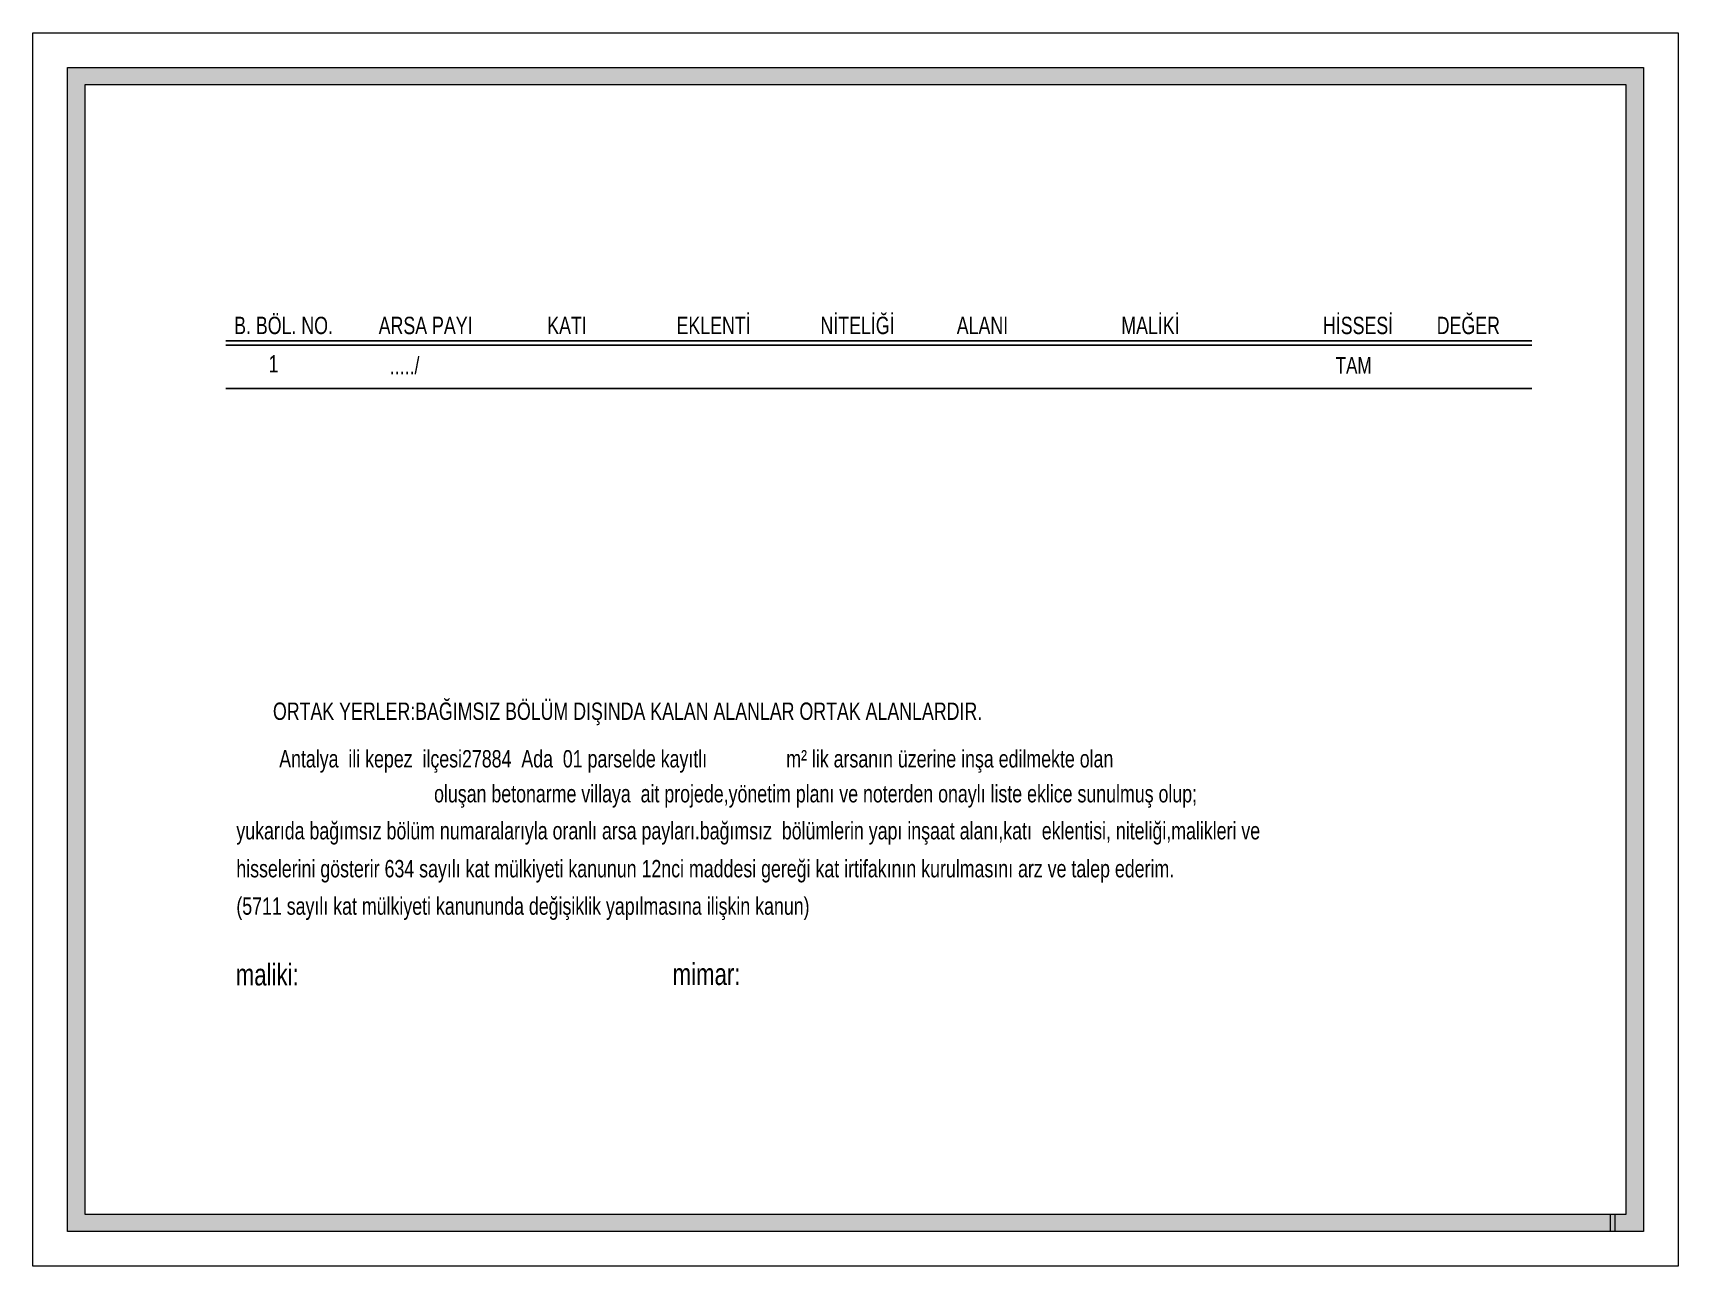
# Model space of a CAD drawing. Extents: x 775040 to 808375, y 4159409 to 4163651.
# Drawn here: x 775040 to 775989, y 4159409 to 4160120 of the extents above; entities that cross this region are included whole.
import ezdxf

# ---------------------------------------------------------------- set-up
doc = ezdxf.new("R2010")
doc.units = 0
doc.header["$MEASUREMENT"] = 0
doc.layers.add('KALIN', color=30, linetype='Continuous', lineweight=18)
doc.layers.add('Z_antet', color=31, linetype='Continuous', lineweight=30)
doc.layers.add('YAZI', color=3, linetype='Continuous')
doc.styles.add('10', font='swisscl.ttf', dxfattribs={"height": 10})
doc.styles.add('50', font='swisscl.ttf', dxfattribs={"height": 50})

msp = doc.modelspace()

# ---------------------------------------------------------------- texts
at = {"layer": 'YAZI', "color": 0}
for s, height, style, p in [('B. BÖL. NO.', 10, '10', (775156.43, 4159946.02)), ('ARSA PAYI', 10, '10', (775239.78, 4159946.02)), ('KATI', 10, '10', (775336.96, 4159946.02)), ('EKLENTİ', 10, '10', (775411.51, 4159946.02)), ('NİTELİĞİ', 10, '10', (775494.51, 4159946.02)), ('ALANI', 10, '10', (775573.1, 4159946.02)), ('MALİKİ', 10, '10', (775667.96, 4159946.02)), ('HİSSESİ', 10, '10', (775784.27, 4159946.02)), ('DEĞER', 10, '10', (775849.84, 4159946.02)), ('1', 10, '10', (775176.31, 4159923.89)), ('...../', 10, '10', (775246.18, 4159922.9)), ('TAM', 9.6, '10', (775791.55, 4159923.22)), ('ORTAK YERLER:BAĞIMSIZ BÖLÜM DIŞINDA KALAN ALANLAR ORTAK ALANLARDIR.', 10, '10', (775178.8, 4159723.62)), ('     Antalya  ili kepez  ilçesi27884  Ada  01 parselde kayıtlı                m² lik arsanın üzerine inşa edilmekte olan ', 10, '10', (775168.16, 4159696.21)), ('                                        oluşan betonarme villaya  ait projede,yönetim planı ve noterden onaylı liste eklice sunulmuş olup;', 10, '10', (775157.7, 4159676.08)), ('yukarıda bağımsız bölüm numaralarıyla oranlı arsa payları.bağımsız  bölümlerin yapı inşaat alanı,katı  eklentisi, niteliği,malikleri ve ', 10, '10', (775157.7, 4159654.74)), ('hisselerini gösterir 634 sayılı kat mülkiyeti kanunun 12nci maddesi gereği kat irtifakının kurulmasını arz ve talep ederim.', 10, '10', (775157.7, 4159632.86)), ('(5711 sayılı kat mülkiyeti kanununda değişiklik yapılmasına ilişkin kanun)', 10, '10', (775157.7, 4159611.3)), ('maliki: ', 12.5, '50', (775157.33, 4159570.55, 0)), ('mimar: ', 12.5, '50', (775409.24, 4159570.81, 0))]:
    msp.add_text(s, height=height, dxfattribs=dict(at, style=style)).set_placement(p)

# ---------------------------------------------------------------- hatches: boundary and pattern name
at = {"layer": 'Z_antet'}
msp.add_hatch(color=256, dxfattribs=at).paths.add_polyline_path([(775949.96, 4159438.75), (775959.02, 4159438.75), (775959.02, 4160089.65), (775070.39, 4160089.65), (775070.39, 4159438.75), (775952.46, 4159438.75), (775952.46, 4159428.75), (775060.39, 4159428.75), (775060.39, 4160099.65), (775969.02, 4160099.65), (775969.02, 4159428.75), (775949.96, 4159428.75)])

# ---------------------------------------------------------------- linework, layer by layer
at = {"layer": 'KALIN'}
msp.add_lwpolyline([(775952.46, 4159408.75), (775040.39, 4159408.75), (775040.39, 4160119.65), (775989.02, 4160119.65), (775989.02, 4159408.75), (775949.96, 4159408.75)], dxfattribs=at)
msp.add_lwpolyline([(775949.96, 4159438.75), (775959.02, 4159438.75), (775959.02, 4160089.65), (775070.39, 4160089.65), (775070.39, 4159438.75), (775952.46, 4159438.75), (775952.46, 4159428.75), (775060.39, 4159428.75), (775060.39, 4160099.65), (775969.02, 4160099.65), (775969.02, 4159428.75), (775949.96, 4159428.75)], close=True, dxfattribs=at)
at = {"layer": 'YAZI', "color": 0, "ltscale": 5}
for p, q in [((775151.55, 4159942.06), (775904.7, 4159942.06)), ((775151.55, 4159939.57), (775904.7, 4159939.57)), ((775151.55, 4159914.57), (775904.7, 4159914.57))]:
    msp.add_line(p, q, dxfattribs=at)

msp.set_redraw_order([(e.dxf.handle, doc.entitydb.next_handle()) for e in msp.query("TEXT MTEXT ATTDEF DIMENSION ARC_DIMENSION")])  # texts and dimensions are drawn at this point

doc.saveas('drawing.dxf')
